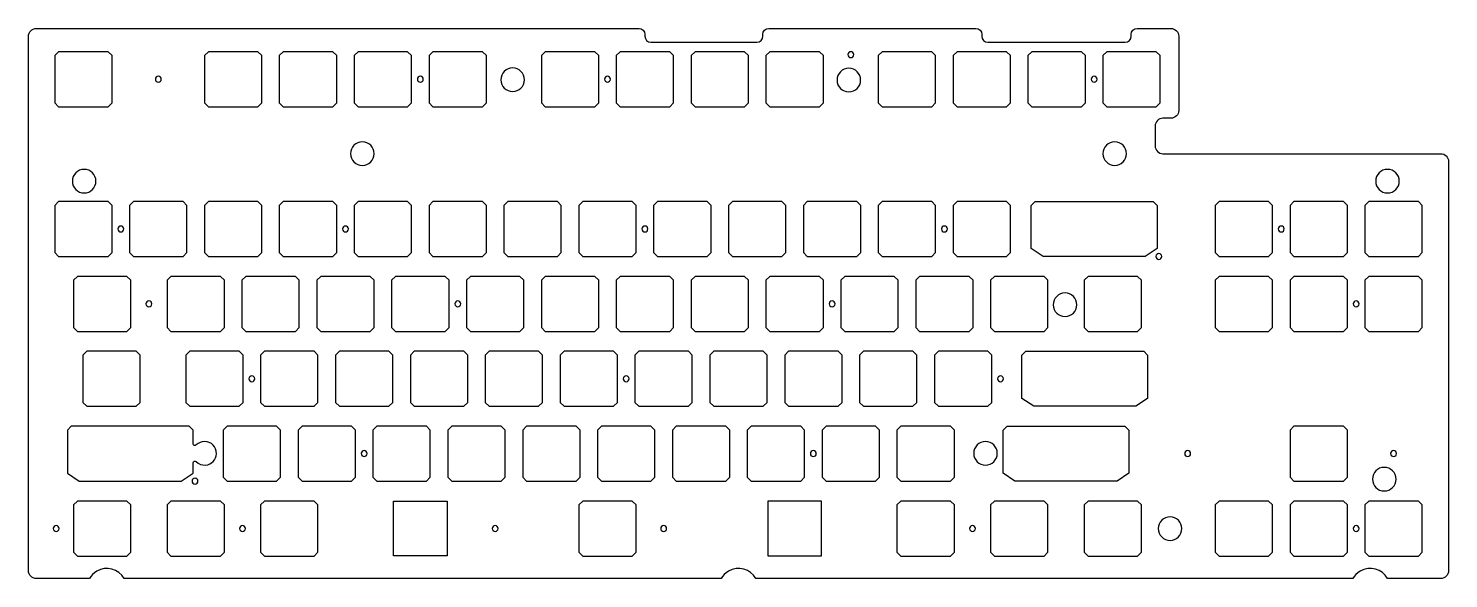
# Model space of a CAD drawing. Header units: millimetres. Extents: x -32 to 329, y -175 to -35.
import ezdxf

# ---------------------------------------------------------------- set-up
doc = ezdxf.new("R2010")
doc.units = ezdxf.units.MM
doc.header["$MEASUREMENT"] = 0
doc.layers.add('Layer 1', color=7, linetype='Continuous', lineweight=0)

# ---------------------------------------------------------------- blocks, each defined once
blk = doc.blocks.new('Block_1')
at = {"layer": 'Layer 1', "color": 7, "lineweight": 25}
blk.add_lwpolyline([(246.73, -136.24), (247.73, -137.24), (247.73, -148.24), (244.73, -150.24), (218.73, -150.24), (215.73, -148.24), (215.73, -137.24), (216.73, -136.24)], close=True, dxfattribs=at)
blk = doc.blocks.new('Block_2')
at = {"layer": 'Layer 1', "color": 7, "lineweight": 25}
blk.add_lwpolyline([(251.5, -117.19), (252.5, -118.19), (252.5, -129.19), (249.5, -131.19), (223.5, -131.19), (220.5, -129.19), (220.5, -118.19), (221.5, -117.19)], close=True, dxfattribs=at)
blk = doc.blocks.new('Block_3')
at = {"layer": 'Layer 1', "color": 7, "lineweight": 25}
blk.add_lwpolyline([(253.88, -79.09), (254.88, -80.09), (254.88, -91.09), (251.88, -93.09), (225.88, -93.09), (222.88, -91.09), (222.88, -80.09), (223.88, -79.09)], close=True, dxfattribs=at)
blk = doc.blocks.new('Block_0')
at = {"layer": 'Layer 1', "color": 7, "lineweight": 25}
for points in [[(60.62, -169.24), (60.62, -155.34), (74.22, -155.34), (74.22, -169.24)], [(169.48, -155.34), (155.88, -155.34), (155.88, -169.24), (169.48, -169.24)]]:
    blk.add_lwpolyline(points, close=True, dxfattribs=at)
for points, knots in [([(327.08, -66.93), (327.08, -66.93), (256.4, -66.93), (256.4, -66.93), (255.3, -66.93), (254.4, -66.03), (254.4, -64.93), (254.4, -64.93), (254.4, -59.92), (254.4, -59.92), (254.4, -58.82), (255.3, -57.92), (256.4, -57.92), (256.4, -57.92), (258.4, -57.92), (258.4, -57.92), (259.51, -57.92), (260.4, -57.03), (260.4, -55.93), (260.4, -55.93), (260.4, -37.07), (260.4, -37.07), (260.4, -35.96), (259.51, -35.07), (258.4, -35.07), (258.4, -35.07), (249.8, -35.07), (249.8, -35.07), (248.97, -35.07), (248.3, -35.74), (248.3, -36.57), (248.3, -36.57), (248.3, -37.07), (248.3, -37.07), (248.3, -37.89), (247.63, -38.57), (246.8, -38.57), (246.8, -38.57), (211.8, -38.57), (211.8, -38.57), (210.97, -38.57), (210.3, -37.89), (210.3, -37.07), (210.3, -37.07), (210.3, -36.57), (210.3, -36.57), (210.3, -35.74), (209.63, -35.07), (208.8, -35.07), (208.8, -35.07), (156.08, -35.07), (156.08, -35.07), (155.25, -35.07), (154.58, -35.74), (154.58, -36.57), (154.58, -36.57), (154.58, -37.07), (154.58, -37.07), (154.58, -37.89), (153.9, -38.57), (153.08, -38.57), (153.08, -38.57), (126.08, -38.57), (126.08, -38.57), (125.25, -38.57), (124.58, -37.89), (124.58, -37.07), (124.58, -37.07), (124.58, -36.57), (124.58, -36.57), (124.58, -35.74), (123.9, -35.07), (123.08, -35.07), (123.08, -35.07), (-30.3, -35.07), (-30.3, -35.07), (-31.4, -35.07), (-32.3, -35.96), (-32.3, -37.07), (-32.3, -37.07), (-32.3, -173.02), (-32.3, -173.02), (-32.3, -174.13), (-31.4, -175.02), (-30.3, -175.02), (-30.3, -175.02), (-16.79, -175.02), (-16.79, -175.02), (-16.34, -174.24), (-15.69, -173.6), (-14.91, -173.15), (-12.47, -171.73), (-9.33, -172.57), (-7.92, -175.02), (-7.92, -175.02), (143.95, -175.02), (143.95, -175.02), (144.4, -174.24), (145.05, -173.59), (145.83, -173.15), (148.28, -171.73), (151.41, -172.57), (152.83, -175.02), (152.83, -175.02), (304.7, -175.02), (304.7, -175.02), (305.14, -174.24), (305.79, -173.59), (306.57, -173.15), (309.02, -171.73), (312.16, -172.57), (313.57, -175.02), (313.57, -175.02), (327.08, -175.02), (327.08, -175.02), (328.18, -175.02), (329.08, -174.13), (329.08, -173.02), (329.08, -173.02), (329.08, -68.93), (329.08, -68.93), (329.08, -67.82), (328.18, -66.93), (327.08, -66.93)], [0, 0, 0, 0, 1, 1, 1, 2, 2, 2, 3, 3, 3, 4, 4, 4, 5, 5, 5, 6, 6, 6, 7, 7, 7, 8, 8, 8, 9, 9, 9, 10, 10, 10, 11, 11, 11, 12, 12, 12, 13, 13, 13, 14, 14, 14, 15, 15, 15, 16, 16, 16, 17, 17, 17, 18, 18, 18, 19, 19, 19, 20, 20, 20, 21, 21, 21, 22, 22, 22, 23, 23, 23, 24, 24, 24, 25, 25, 25, 26, 26, 26, 27, 27, 27, 28, 28, 28, 29, 29, 29, 30, 30, 30, 31, 31, 31, 32, 32, 32, 33, 33, 33, 34, 34, 34, 35, 35, 35, 36, 36, 36, 37, 37, 37, 38, 38, 38, 39, 39, 39, 40, 40, 40, 41, 41, 41, 41]), ([(-25.6, -41.99), (-25.6, -41.99), (-24.6, -40.99), (-24.6, -40.99), (-24.6, -40.99), (-12, -40.99), (-12, -40.99), (-12, -40.99), (-11, -41.99), (-11, -41.99), (-11, -41.99), (-11, -53.99), (-11, -53.99), (-11, -53.99), (-12, -54.99), (-12, -54.99), (-12, -54.99), (-24.6, -54.99), (-24.6, -54.99), (-24.6, -54.99), (-25.6, -53.99), (-25.6, -53.99), (-25.6, -53.99), (-25.6, -41.99), (-25.6, -41.99)], [0, 0, 0, 0, 1, 1, 1, 2, 2, 2, 3, 3, 3, 4, 4, 4, 5, 5, 5, 6, 6, 6, 7, 7, 7, 8, 8, 8, 8]), ([(12.5, -41.99), (12.5, -41.99), (13.5, -40.99), (13.5, -40.99), (13.5, -40.99), (26.1, -40.99), (26.1, -40.99), (26.1, -40.99), (27.1, -41.99), (27.1, -41.99), (27.1, -41.99), (27.1, -53.99), (27.1, -53.99), (27.1, -53.99), (26.1, -54.99), (26.1, -54.99), (26.1, -54.99), (13.5, -54.99), (13.5, -54.99), (13.5, -54.99), (12.5, -53.99), (12.5, -53.99), (12.5, -53.99), (12.5, -41.99), (12.5, -41.99)], [0, 0, 0, 0, 1, 1, 1, 2, 2, 2, 3, 3, 3, 4, 4, 4, 5, 5, 5, 6, 6, 6, 7, 7, 7, 8, 8, 8, 8]), ([(31.55, -41.99), (31.55, -41.99), (32.55, -40.99), (32.55, -40.99), (32.55, -40.99), (45.15, -40.99), (45.15, -40.99), (45.15, -40.99), (46.15, -41.99), (46.15, -41.99), (46.15, -41.99), (46.15, -53.99), (46.15, -53.99), (46.15, -53.99), (45.15, -54.99), (45.15, -54.99), (45.15, -54.99), (32.55, -54.99), (32.55, -54.99), (32.55, -54.99), (31.55, -53.99), (31.55, -53.99), (31.55, -53.99), (31.55, -41.99), (31.55, -41.99)], [0, 0, 0, 0, 1, 1, 1, 2, 2, 2, 3, 3, 3, 4, 4, 4, 5, 5, 5, 6, 6, 6, 7, 7, 7, 8, 8, 8, 8]), ([(50.6, -41.99), (50.6, -41.99), (51.6, -40.99), (51.6, -40.99), (51.6, -40.99), (64.2, -40.99), (64.2, -40.99), (64.2, -40.99), (65.2, -41.99), (65.2, -41.99), (65.2, -41.99), (65.2, -53.99), (65.2, -53.99), (65.2, -53.99), (64.2, -54.99), (64.2, -54.99), (64.2, -54.99), (51.6, -54.99), (51.6, -54.99), (51.6, -54.99), (50.6, -53.99), (50.6, -53.99), (50.6, -53.99), (50.6, -41.99), (50.6, -41.99)], [0, 0, 0, 0, 1, 1, 1, 2, 2, 2, 3, 3, 3, 4, 4, 4, 5, 5, 5, 6, 6, 6, 7, 7, 7, 8, 8, 8, 8]), ([(69.65, -41.99), (69.65, -41.99), (70.65, -40.99), (70.65, -40.99), (70.65, -40.99), (83.25, -40.99), (83.25, -40.99), (83.25, -40.99), (84.25, -41.99), (84.25, -41.99), (84.25, -41.99), (84.25, -53.99), (84.25, -53.99), (84.25, -53.99), (83.25, -54.99), (83.25, -54.99), (83.25, -54.99), (70.65, -54.99), (70.65, -54.99), (70.65, -54.99), (69.65, -53.99), (69.65, -53.99), (69.65, -53.99), (69.65, -41.99), (69.65, -41.99)], [0, 0, 0, 0, 1, 1, 1, 2, 2, 2, 3, 3, 3, 4, 4, 4, 5, 5, 5, 6, 6, 6, 7, 7, 7, 8, 8, 8, 8]), ([(98.23, -41.99), (98.23, -41.99), (99.23, -40.99), (99.23, -40.99), (99.23, -40.99), (111.83, -40.99), (111.83, -40.99), (111.83, -40.99), (112.83, -41.99), (112.83, -41.99), (112.83, -41.99), (112.83, -53.99), (112.83, -53.99), (112.83, -53.99), (111.83, -54.99), (111.83, -54.99), (111.83, -54.99), (99.23, -54.99), (99.23, -54.99), (99.23, -54.99), (98.23, -53.99), (98.23, -53.99), (98.23, -53.99), (98.23, -41.99), (98.23, -41.99)], [0, 0, 0, 0, 1, 1, 1, 2, 2, 2, 3, 3, 3, 4, 4, 4, 5, 5, 5, 6, 6, 6, 7, 7, 7, 8, 8, 8, 8]), ([(117.28, -41.99), (117.28, -41.99), (118.28, -40.99), (118.28, -40.99), (118.28, -40.99), (130.88, -40.99), (130.88, -40.99), (130.88, -40.99), (131.88, -41.99), (131.88, -41.99), (131.88, -41.99), (131.88, -53.99), (131.88, -53.99), (131.88, -53.99), (130.88, -54.99), (130.88, -54.99), (130.88, -54.99), (118.28, -54.99), (118.28, -54.99), (118.28, -54.99), (117.28, -53.99), (117.28, -53.99), (117.28, -53.99), (117.28, -41.99), (117.28, -41.99)], [0, 0, 0, 0, 1, 1, 1, 2, 2, 2, 3, 3, 3, 4, 4, 4, 5, 5, 5, 6, 6, 6, 7, 7, 7, 8, 8, 8, 8]), ([(136.33, -41.99), (136.33, -41.99), (137.33, -40.99), (137.33, -40.99), (137.33, -40.99), (149.93, -40.99), (149.93, -40.99), (149.93, -40.99), (150.93, -41.99), (150.93, -41.99), (150.93, -41.99), (150.93, -53.99), (150.93, -53.99), (150.93, -53.99), (149.93, -54.99), (149.93, -54.99), (149.93, -54.99), (137.33, -54.99), (137.33, -54.99), (137.33, -54.99), (136.33, -53.99), (136.33, -53.99), (136.33, -53.99), (136.33, -41.99), (136.33, -41.99)], [0, 0, 0, 0, 1, 1, 1, 2, 2, 2, 3, 3, 3, 4, 4, 4, 5, 5, 5, 6, 6, 6, 7, 7, 7, 8, 8, 8, 8]), ([(155.38, -41.99), (155.38, -41.99), (156.38, -40.99), (156.38, -40.99), (156.38, -40.99), (168.98, -40.99), (168.98, -40.99), (168.98, -40.99), (169.98, -41.99), (169.98, -41.99), (169.98, -41.99), (169.98, -53.99), (169.98, -53.99), (169.98, -53.99), (168.98, -54.99), (168.98, -54.99), (168.98, -54.99), (156.38, -54.99), (156.38, -54.99), (156.38, -54.99), (155.38, -53.99), (155.38, -53.99), (155.38, -53.99), (155.38, -41.99), (155.38, -41.99)], [0, 0, 0, 0, 1, 1, 1, 2, 2, 2, 3, 3, 3, 4, 4, 4, 5, 5, 5, 6, 6, 6, 7, 7, 7, 8, 8, 8, 8]), ([(176.97, -40.99), (177.38, -40.99), (177.72, -41.33), (177.72, -41.74), (177.72, -42.15), (177.38, -42.49), (176.97, -42.49), (176.55, -42.49), (176.22, -42.15), (176.22, -41.74), (176.22, -41.33), (176.55, -40.99), (176.97, -40.99)], [0, 0, 0, 0, 1, 1, 1, 2, 2, 2, 3, 3, 3, 4, 4, 4, 4]), ([(183.95, -41.99), (183.95, -41.99), (184.95, -40.99), (184.95, -40.99), (184.95, -40.99), (197.55, -40.99), (197.55, -40.99), (197.55, -40.99), (198.55, -41.99), (198.55, -41.99), (198.55, -41.99), (198.55, -53.99), (198.55, -53.99), (198.55, -53.99), (197.55, -54.99), (197.55, -54.99), (197.55, -54.99), (184.95, -54.99), (184.95, -54.99), (184.95, -54.99), (183.95, -53.99), (183.95, -53.99), (183.95, -53.99), (183.95, -41.99), (183.95, -41.99)], [0, 0, 0, 0, 1, 1, 1, 2, 2, 2, 3, 3, 3, 4, 4, 4, 5, 5, 5, 6, 6, 6, 7, 7, 7, 8, 8, 8, 8]), ([(203, -41.99), (203, -41.99), (204, -40.99), (204, -40.99), (204, -40.99), (216.6, -40.99), (216.6, -40.99), (216.6, -40.99), (217.6, -41.99), (217.6, -41.99), (217.6, -41.99), (217.6, -53.99), (217.6, -53.99), (217.6, -53.99), (216.6, -54.99), (216.6, -54.99), (216.6, -54.99), (204, -54.99), (204, -54.99), (204, -54.99), (203, -53.99), (203, -53.99), (203, -53.99), (203, -41.99), (203, -41.99)], [0, 0, 0, 0, 1, 1, 1, 2, 2, 2, 3, 3, 3, 4, 4, 4, 5, 5, 5, 6, 6, 6, 7, 7, 7, 8, 8, 8, 8]), ([(222.05, -41.99), (222.05, -41.99), (223.05, -40.99), (223.05, -40.99), (223.05, -40.99), (235.65, -40.99), (235.65, -40.99), (235.65, -40.99), (236.65, -41.99), (236.65, -41.99), (236.65, -41.99), (236.65, -53.99), (236.65, -53.99), (236.65, -53.99), (235.65, -54.99), (235.65, -54.99), (235.65, -54.99), (223.05, -54.99), (223.05, -54.99), (223.05, -54.99), (222.05, -53.99), (222.05, -53.99), (222.05, -53.99), (222.05, -41.99), (222.05, -41.99)], [0, 0, 0, 0, 1, 1, 1, 2, 2, 2, 3, 3, 3, 4, 4, 4, 5, 5, 5, 6, 6, 6, 7, 7, 7, 8, 8, 8, 8]), ([(241.1, -41.99), (241.1, -41.99), (242.1, -40.99), (242.1, -40.99), (242.1, -40.99), (254.7, -40.99), (254.7, -40.99), (254.7, -40.99), (255.7, -41.99), (255.7, -41.99), (255.7, -41.99), (255.7, -53.99), (255.7, -53.99), (255.7, -53.99), (254.7, -54.99), (254.7, -54.99), (254.7, -54.99), (242.1, -54.99), (242.1, -54.99), (242.1, -54.99), (241.1, -53.99), (241.1, -53.99), (241.1, -53.99), (241.1, -41.99), (241.1, -41.99)], [0, 0, 0, 0, 1, 1, 1, 2, 2, 2, 3, 3, 3, 4, 4, 4, 5, 5, 5, 6, 6, 6, 7, 7, 7, 8, 8, 8, 8]), ([(90.92, -45.13), (92.58, -45.13), (93.92, -46.47), (93.92, -48.13), (93.92, -49.79), (92.58, -51.13), (90.92, -51.13), (89.27, -51.13), (87.92, -49.79), (87.92, -48.13), (87.92, -46.47), (89.27, -45.13), (90.92, -45.13)], [0, 0, 0, 0, 1, 1, 1, 2, 2, 2, 3, 3, 3, 4, 4, 4, 4]), ([(176.47, -45.21), (178.13, -45.21), (179.47, -46.55), (179.47, -48.21), (179.47, -49.87), (178.13, -51.21), (176.47, -51.21), (174.81, -51.21), (173.47, -49.87), (173.47, -48.21), (173.47, -46.55), (174.81, -45.21), (176.47, -45.21)], [0, 0, 0, 0, 1, 1, 1, 2, 2, 2, 3, 3, 3, 4, 4, 4, 4]), ([(0.75, -47.24), (1.17, -47.24), (1.5, -47.58), (1.5, -47.99), (1.5, -48.4), (1.17, -48.74), (0.75, -48.74), (0.34, -48.74), (0, -48.4), (0, -47.99), (0, -47.58), (0.34, -47.24), (0.75, -47.24)], [0, 0, 0, 0, 1, 1, 1, 2, 2, 2, 3, 3, 3, 4, 4, 4, 4]), ([(67.43, -47.24), (67.84, -47.24), (68.18, -47.58), (68.18, -47.99), (68.18, -48.4), (67.84, -48.74), (67.43, -48.74), (67.01, -48.74), (66.68, -48.4), (66.68, -47.99), (66.68, -47.58), (67.01, -47.24), (67.43, -47.24)], [0, 0, 0, 0, 1, 1, 1, 2, 2, 2, 3, 3, 3, 4, 4, 4, 4]), ([(115.05, -47.24), (115.47, -47.24), (115.8, -47.58), (115.8, -47.99), (115.8, -48.4), (115.47, -48.74), (115.05, -48.74), (114.64, -48.74), (114.3, -48.4), (114.3, -47.99), (114.3, -47.58), (114.64, -47.24), (115.05, -47.24)], [0, 0, 0, 0, 1, 1, 1, 2, 2, 2, 3, 3, 3, 4, 4, 4, 4]), ([(238.88, -47.24), (239.29, -47.24), (239.63, -47.58), (239.63, -47.99), (239.63, -48.4), (239.29, -48.74), (238.88, -48.74), (238.46, -48.74), (238.13, -48.4), (238.13, -47.99), (238.13, -47.58), (238.46, -47.24), (238.88, -47.24)], [0, 0, 0, 0, 1, 1, 1, 2, 2, 2, 3, 3, 3, 4, 4, 4, 4]), ([(52.67, -63.92), (54.33, -63.92), (55.67, -65.27), (55.67, -66.93), (55.67, -68.58), (54.33, -69.92), (52.67, -69.92), (51.01, -69.92), (49.67, -68.58), (49.67, -66.93), (49.67, -65.27), (51.01, -63.92), (52.67, -63.92)], [0, 0, 0, 0, 1, 1, 1, 2, 2, 2, 3, 3, 3, 4, 4, 4, 4]), ([(247.11, -66.93), (247.11, -68.58), (245.76, -69.92), (244.11, -69.92), (242.45, -69.92), (241.11, -68.58), (241.11, -66.93), (241.11, -65.27), (242.45, -63.92), (244.11, -63.92), (245.76, -63.92), (247.11, -65.27), (247.11, -66.93)], [0, 0, 0, 0, 1, 1, 1, 2, 2, 2, 3, 3, 3, 4, 4, 4, 4]), ([(-15.12, -73.93), (-15.12, -75.59), (-16.47, -76.93), (-18.12, -76.93), (-19.78, -76.93), (-21.12, -75.59), (-21.12, -73.93), (-21.12, -72.28), (-19.78, -70.93), (-18.12, -70.93), (-16.47, -70.93), (-15.12, -72.28), (-15.12, -73.93)], [0, 0, 0, 0, 1, 1, 1, 2, 2, 2, 3, 3, 3, 4, 4, 4, 4]), ([(313.53, -70.93), (315.18, -70.93), (316.53, -72.28), (316.53, -73.93), (316.53, -75.59), (315.18, -76.93), (313.53, -76.93), (311.87, -76.93), (310.53, -75.59), (310.53, -73.93), (310.53, -72.28), (311.87, -70.93), (313.53, -70.93)], [0, 0, 0, 0, 1, 1, 1, 2, 2, 2, 3, 3, 3, 4, 4, 4, 4]), ([(-25.6, -80.09), (-25.6, -80.09), (-24.6, -79.09), (-24.6, -79.09), (-24.6, -79.09), (-12, -79.09), (-12, -79.09), (-12, -79.09), (-11, -80.09), (-11, -80.09), (-11, -80.09), (-11, -92.09), (-11, -92.09), (-11, -92.09), (-12, -93.09), (-12, -93.09), (-12, -93.09), (-24.6, -93.09), (-24.6, -93.09), (-24.6, -93.09), (-25.6, -92.09), (-25.6, -92.09), (-25.6, -92.09), (-25.6, -80.09), (-25.6, -80.09)], [0, 0, 0, 0, 1, 1, 1, 2, 2, 2, 3, 3, 3, 4, 4, 4, 5, 5, 5, 6, 6, 6, 7, 7, 7, 8, 8, 8, 8]), ([(-6.55, -80.09), (-6.55, -80.09), (-5.55, -79.09), (-5.55, -79.09), (-5.55, -79.09), (7.05, -79.09), (7.05, -79.09), (7.05, -79.09), (8.05, -80.09), (8.05, -80.09), (8.05, -80.09), (8.05, -92.09), (8.05, -92.09), (8.05, -92.09), (7.05, -93.09), (7.05, -93.09), (7.05, -93.09), (-5.55, -93.09), (-5.55, -93.09), (-5.55, -93.09), (-6.55, -92.09), (-6.55, -92.09), (-6.55, -92.09), (-6.55, -80.09), (-6.55, -80.09)], [0, 0, 0, 0, 1, 1, 1, 2, 2, 2, 3, 3, 3, 4, 4, 4, 5, 5, 5, 6, 6, 6, 7, 7, 7, 8, 8, 8, 8]), ([(12.5, -80.09), (12.5, -80.09), (13.5, -79.09), (13.5, -79.09), (13.5, -79.09), (26.1, -79.09), (26.1, -79.09), (26.1, -79.09), (27.1, -80.09), (27.1, -80.09), (27.1, -80.09), (27.1, -92.09), (27.1, -92.09), (27.1, -92.09), (26.1, -93.09), (26.1, -93.09), (26.1, -93.09), (13.5, -93.09), (13.5, -93.09), (13.5, -93.09), (12.5, -92.09), (12.5, -92.09), (12.5, -92.09), (12.5, -80.09), (12.5, -80.09)], [0, 0, 0, 0, 1, 1, 1, 2, 2, 2, 3, 3, 3, 4, 4, 4, 5, 5, 5, 6, 6, 6, 7, 7, 7, 8, 8, 8, 8]), ([(31.55, -80.09), (31.55, -80.09), (32.55, -79.09), (32.55, -79.09), (32.55, -79.09), (45.15, -79.09), (45.15, -79.09), (45.15, -79.09), (46.15, -80.09), (46.15, -80.09), (46.15, -80.09), (46.15, -92.09), (46.15, -92.09), (46.15, -92.09), (45.15, -93.09), (45.15, -93.09), (45.15, -93.09), (32.55, -93.09), (32.55, -93.09), (32.55, -93.09), (31.55, -92.09), (31.55, -92.09), (31.55, -92.09), (31.55, -80.09), (31.55, -80.09)], [0, 0, 0, 0, 1, 1, 1, 2, 2, 2, 3, 3, 3, 4, 4, 4, 5, 5, 5, 6, 6, 6, 7, 7, 7, 8, 8, 8, 8]), ([(50.6, -92.09), (50.6, -92.09), (50.6, -80.09), (50.6, -80.09), (50.6, -80.09), (51.6, -79.09), (51.6, -79.09), (51.6, -79.09), (64.2, -79.09), (64.2, -79.09), (64.2, -79.09), (65.2, -80.09), (65.2, -80.09), (65.2, -80.09), (65.2, -92.09), (65.2, -92.09), (65.2, -92.09), (64.2, -93.09), (64.2, -93.09), (64.2, -93.09), (51.6, -93.09), (51.6, -93.09), (51.6, -93.09), (50.6, -92.09), (50.6, -92.09)], [0, 0, 0, 0, 1, 1, 1, 2, 2, 2, 3, 3, 3, 4, 4, 4, 5, 5, 5, 6, 6, 6, 7, 7, 7, 8, 8, 8, 8]), ([(69.65, -80.09), (69.65, -80.09), (70.65, -79.09), (70.65, -79.09), (70.65, -79.09), (83.25, -79.09), (83.25, -79.09), (83.25, -79.09), (84.25, -80.09), (84.25, -80.09), (84.25, -80.09), (84.25, -92.09), (84.25, -92.09), (84.25, -92.09), (83.25, -93.09), (83.25, -93.09), (83.25, -93.09), (70.65, -93.09), (70.65, -93.09), (70.65, -93.09), (69.65, -92.09), (69.65, -92.09), (69.65, -92.09), (69.65, -80.09), (69.65, -80.09)], [0, 0, 0, 0, 1, 1, 1, 2, 2, 2, 3, 3, 3, 4, 4, 4, 5, 5, 5, 6, 6, 6, 7, 7, 7, 8, 8, 8, 8]), ([(89.7, -93.09), (89.7, -93.09), (88.7, -92.09), (88.7, -92.09), (88.7, -92.09), (88.7, -80.09), (88.7, -80.09), (88.7, -80.09), (89.7, -79.09), (89.7, -79.09), (89.7, -79.09), (102.3, -79.09), (102.3, -79.09), (102.3, -79.09), (103.3, -80.09), (103.3, -80.09), (103.3, -80.09), (103.3, -92.09), (103.3, -92.09), (103.3, -92.09), (102.3, -93.09), (102.3, -93.09), (102.3, -93.09), (89.7, -93.09), (89.7, -93.09)], [0, 0, 0, 0, 1, 1, 1, 2, 2, 2, 3, 3, 3, 4, 4, 4, 5, 5, 5, 6, 6, 6, 7, 7, 7, 8, 8, 8, 8]), ([(107.75, -92.09), (107.75, -92.09), (107.75, -80.09), (107.75, -80.09), (107.75, -80.09), (108.75, -79.09), (108.75, -79.09), (108.75, -79.09), (121.35, -79.09), (121.35, -79.09), (121.35, -79.09), (122.35, -80.09), (122.35, -80.09), (122.35, -80.09), (122.35, -92.09), (122.35, -92.09), (122.35, -92.09), (121.35, -93.09), (121.35, -93.09), (121.35, -93.09), (108.75, -93.09), (108.75, -93.09), (108.75, -93.09), (107.75, -92.09), (107.75, -92.09)], [0, 0, 0, 0, 1, 1, 1, 2, 2, 2, 3, 3, 3, 4, 4, 4, 5, 5, 5, 6, 6, 6, 7, 7, 7, 8, 8, 8, 8]), ([(126.8, -92.09), (126.8, -92.09), (126.8, -80.09), (126.8, -80.09), (126.8, -80.09), (127.8, -79.09), (127.8, -79.09), (127.8, -79.09), (140.4, -79.09), (140.4, -79.09), (140.4, -79.09), (141.4, -80.09), (141.4, -80.09), (141.4, -80.09), (141.4, -92.09), (141.4, -92.09), (141.4, -92.09), (140.4, -93.09), (140.4, -93.09), (140.4, -93.09), (127.8, -93.09), (127.8, -93.09), (127.8, -93.09), (126.8, -92.09), (126.8, -92.09)], [0, 0, 0, 0, 1, 1, 1, 2, 2, 2, 3, 3, 3, 4, 4, 4, 5, 5, 5, 6, 6, 6, 7, 7, 7, 8, 8, 8, 8]), ([(159.45, -79.09), (159.45, -79.09), (160.45, -80.09), (160.45, -80.09), (160.45, -80.09), (160.45, -92.09), (160.45, -92.09), (160.45, -92.09), (159.45, -93.09), (159.45, -93.09), (159.45, -93.09), (146.85, -93.09), (146.85, -93.09), (146.85, -93.09), (145.85, -92.09), (145.85, -92.09), (145.85, -92.09), (145.85, -80.09), (145.85, -80.09), (145.85, -80.09), (146.85, -79.09), (146.85, -79.09), (146.85, -79.09), (159.45, -79.09), (159.45, -79.09)], [0, 0, 0, 0, 1, 1, 1, 2, 2, 2, 3, 3, 3, 4, 4, 4, 5, 5, 5, 6, 6, 6, 7, 7, 7, 8, 8, 8, 8]), ([(179.5, -92.09), (179.5, -92.09), (178.5, -93.09), (178.5, -93.09), (178.5, -93.09), (165.9, -93.09), (165.9, -93.09), (165.9, -93.09), (164.9, -92.09), (164.9, -92.09), (164.9, -92.09), (164.9, -80.09), (164.9, -80.09), (164.9, -80.09), (165.9, -79.09), (165.9, -79.09), (165.9, -79.09), (178.5, -79.09), (178.5, -79.09), (178.5, -79.09), (179.5, -80.09), (179.5, -80.09), (179.5, -80.09), (179.5, -92.09), (179.5, -92.09)], [0, 0, 0, 0, 1, 1, 1, 2, 2, 2, 3, 3, 3, 4, 4, 4, 5, 5, 5, 6, 6, 6, 7, 7, 7, 8, 8, 8, 8]), ([(183.95, -80.09), (183.95, -80.09), (184.95, -79.09), (184.95, -79.09), (184.95, -79.09), (197.55, -79.09), (197.55, -79.09), (197.55, -79.09), (198.55, -80.09), (198.55, -80.09), (198.55, -80.09), (198.55, -92.09), (198.55, -92.09), (198.55, -92.09), (197.55, -93.09), (197.55, -93.09), (197.55, -93.09), (184.95, -93.09), (184.95, -93.09), (184.95, -93.09), (183.95, -92.09), (183.95, -92.09), (183.95, -92.09), (183.95, -80.09), (183.95, -80.09)], [0, 0, 0, 0, 1, 1, 1, 2, 2, 2, 3, 3, 3, 4, 4, 4, 5, 5, 5, 6, 6, 6, 7, 7, 7, 8, 8, 8, 8]), ([(203, -80.09), (203, -80.09), (204, -79.09), (204, -79.09), (204, -79.09), (216.6, -79.09), (216.6, -79.09), (216.6, -79.09), (217.6, -80.09), (217.6, -80.09), (217.6, -80.09), (217.6, -92.09), (217.6, -92.09), (217.6, -92.09), (216.6, -93.09), (216.6, -93.09), (216.6, -93.09), (204, -93.09), (204, -93.09), (204, -93.09), (203, -92.09), (203, -92.09), (203, -92.09), (203, -80.09), (203, -80.09)], [0, 0, 0, 0, 1, 1, 1, 2, 2, 2, 3, 3, 3, 4, 4, 4, 5, 5, 5, 6, 6, 6, 7, 7, 7, 8, 8, 8, 8]), ([(284.28, -92.09), (284.28, -92.09), (283.28, -93.08), (283.28, -93.08), (283.28, -93.08), (270.68, -93.08), (270.68, -93.08), (270.68, -93.08), (269.68, -92.09), (269.68, -92.09), (269.68, -92.09), (269.68, -80.08), (269.68, -80.08), (269.68, -80.08), (270.68, -79.08), (270.68, -79.08), (270.68, -79.08), (283.28, -79.08), (283.28, -79.08), (283.28, -79.08), (284.28, -80.08), (284.28, -80.08), (284.28, -80.08), (284.28, -92.09), (284.28, -92.09)], [0, 0, 0, 0, 1, 1, 1, 2, 2, 2, 3, 3, 3, 4, 4, 4, 5, 5, 5, 6, 6, 6, 7, 7, 7, 8, 8, 8, 8]), ([(303.33, -92.09), (303.33, -92.09), (302.33, -93.08), (302.33, -93.08), (302.33, -93.08), (289.73, -93.08), (289.73, -93.08), (289.73, -93.08), (288.73, -92.09), (288.73, -92.09), (288.73, -92.09), (288.73, -80.08), (288.73, -80.08), (288.73, -80.08), (289.73, -79.08), (289.73, -79.08), (289.73, -79.08), (302.33, -79.08), (302.33, -79.08), (302.33, -79.08), (303.33, -80.08), (303.33, -80.08), (303.33, -80.08), (303.33, -92.09), (303.33, -92.09)], [0, 0, 0, 0, 1, 1, 1, 2, 2, 2, 3, 3, 3, 4, 4, 4, 5, 5, 5, 6, 6, 6, 7, 7, 7, 8, 8, 8, 8]), ([(322.38, -92.09), (322.38, -92.09), (321.38, -93.08), (321.38, -93.08), (321.38, -93.08), (308.78, -93.08), (308.78, -93.08), (308.78, -93.08), (307.78, -92.09), (307.78, -92.09), (307.78, -92.09), (307.78, -80.08), (307.78, -80.08), (307.78, -80.08), (308.78, -79.08), (308.78, -79.08), (308.78, -79.08), (321.38, -79.08), (321.38, -79.08), (321.38, -79.08), (322.38, -80.08), (322.38, -80.08), (322.38, -80.08), (322.38, -92.09), (322.38, -92.09)], [0, 0, 0, 0, 1, 1, 1, 2, 2, 2, 3, 3, 3, 4, 4, 4, 5, 5, 5, 6, 6, 6, 7, 7, 7, 8, 8, 8, 8]), ([(-8.77, -85.34), (-8.36, -85.34), (-8.02, -85.68), (-8.02, -86.09), (-8.02, -86.5), (-8.36, -86.84), (-8.77, -86.84), (-9.19, -86.84), (-9.52, -86.5), (-9.52, -86.09), (-9.52, -85.68), (-9.19, -85.34), (-8.77, -85.34)], [0, 0, 0, 0, 1, 1, 1, 2, 2, 2, 3, 3, 3, 4, 4, 4, 4]), ([(48.38, -85.34), (48.79, -85.34), (49.13, -85.68), (49.13, -86.09), (49.13, -86.5), (48.79, -86.84), (48.38, -86.84), (47.96, -86.84), (47.63, -86.5), (47.63, -86.09), (47.63, -85.68), (47.96, -85.34), (48.38, -85.34)], [0, 0, 0, 0, 1, 1, 1, 2, 2, 2, 3, 3, 3, 4, 4, 4, 4]), ([(123.83, -86.09), (123.83, -85.68), (124.16, -85.34), (124.58, -85.34), (124.99, -85.34), (125.33, -85.68), (125.33, -86.09), (125.33, -86.5), (124.99, -86.84), (124.58, -86.84), (124.16, -86.84), (123.83, -86.5), (123.83, -86.09)], [0, 0, 0, 0, 1, 1, 1, 2, 2, 2, 3, 3, 3, 4, 4, 4, 4]), ([(200.78, -85.34), (201.19, -85.34), (201.53, -85.68), (201.53, -86.09), (201.53, -86.5), (201.19, -86.84), (200.78, -86.84), (200.36, -86.84), (200.03, -86.5), (200.03, -86.09), (200.03, -85.68), (200.36, -85.34), (200.78, -85.34)], [0, 0, 0, 0, 1, 1, 1, 2, 2, 2, 3, 3, 3, 4, 4, 4, 4]), ([(286.5, -86.84), (286.09, -86.84), (285.75, -86.5), (285.75, -86.09), (285.75, -85.68), (286.09, -85.34), (286.5, -85.34), (286.92, -85.34), (287.25, -85.68), (287.25, -86.09), (287.25, -86.5), (286.92, -86.84), (286.5, -86.84)], [0, 0, 0, 0, 1, 1, 1, 2, 2, 2, 3, 3, 3, 4, 4, 4, 4]), ([(254.61, -93.08), (254.61, -92.67), (254.94, -92.33), (255.36, -92.33), (255.77, -92.33), (256.11, -92.67), (256.11, -93.08), (256.11, -93.5), (255.77, -93.83), (255.36, -93.83), (254.94, -93.83), (254.61, -93.5), (254.61, -93.08)], [0, 0, 0, 0, 1, 1, 1, 2, 2, 2, 3, 3, 3, 4, 4, 4, 4]), ([(-6.24, -99.14), (-6.24, -99.14), (-6.24, -111.14), (-6.24, -111.14), (-6.24, -111.14), (-7.23, -112.14), (-7.23, -112.14), (-7.23, -112.14), (-19.83, -112.14), (-19.83, -112.14), (-19.83, -112.14), (-20.83, -111.14), (-20.83, -111.14), (-20.83, -111.14), (-20.83, -99.14), (-20.83, -99.14), (-20.83, -99.14), (-19.83, -98.14), (-19.83, -98.14), (-19.83, -98.14), (-7.23, -98.14), (-7.23, -98.14), (-7.23, -98.14), (-6.24, -99.14), (-6.24, -99.14)], [0, 0, 0, 0, 1, 1, 1, 2, 2, 2, 3, 3, 3, 4, 4, 4, 5, 5, 5, 6, 6, 6, 7, 7, 7, 8, 8, 8, 8]), ([(3.98, -112.14), (3.98, -112.14), (2.98, -111.14), (2.98, -111.14), (2.98, -111.14), (2.98, -99.14), (2.98, -99.14), (2.98, -99.14), (3.98, -98.14), (3.98, -98.14), (3.98, -98.14), (16.58, -98.14), (16.58, -98.14), (16.58, -98.14), (17.58, -99.14), (17.58, -99.14), (17.58, -99.14), (17.58, -111.14), (17.58, -111.14), (17.58, -111.14), (16.58, -112.14), (16.58, -112.14), (16.58, -112.14), (3.98, -112.14), (3.98, -112.14)], [0, 0, 0, 0, 1, 1, 1, 2, 2, 2, 3, 3, 3, 4, 4, 4, 5, 5, 5, 6, 6, 6, 7, 7, 7, 8, 8, 8, 8]), ([(23.03, -112.14), (23.03, -112.14), (22.03, -111.14), (22.03, -111.14), (22.03, -111.14), (22.03, -99.14), (22.03, -99.14), (22.03, -99.14), (23.03, -98.14), (23.03, -98.14), (23.03, -98.14), (35.63, -98.14), (35.63, -98.14), (35.63, -98.14), (36.63, -99.14), (36.63, -99.14), (36.63, -99.14), (36.63, -111.14), (36.63, -111.14), (36.63, -111.14), (35.63, -112.14), (35.63, -112.14), (35.63, -112.14), (23.03, -112.14), (23.03, -112.14)], [0, 0, 0, 0, 1, 1, 1, 2, 2, 2, 3, 3, 3, 4, 4, 4, 5, 5, 5, 6, 6, 6, 7, 7, 7, 8, 8, 8, 8]), ([(41.08, -111.14), (41.08, -111.14), (41.08, -99.14), (41.08, -99.14), (41.08, -99.14), (42.08, -98.14), (42.08, -98.14), (42.08, -98.14), (54.68, -98.14), (54.68, -98.14), (54.68, -98.14), (55.68, -99.14), (55.68, -99.14), (55.68, -99.14), (55.68, -111.14), (55.68, -111.14), (55.68, -111.14), (54.68, -112.14), (54.68, -112.14), (54.68, -112.14), (42.08, -112.14), (42.08, -112.14), (42.08, -112.14), (41.08, -111.14), (41.08, -111.14)], [0, 0, 0, 0, 1, 1, 1, 2, 2, 2, 3, 3, 3, 4, 4, 4, 5, 5, 5, 6, 6, 6, 7, 7, 7, 8, 8, 8, 8]), ([(60.13, -111.14), (60.13, -111.14), (60.13, -99.14), (60.13, -99.14), (60.13, -99.14), (61.13, -98.14), (61.13, -98.14), (61.13, -98.14), (73.73, -98.14), (73.73, -98.14), (73.73, -98.14), (74.73, -99.14), (74.73, -99.14), (74.73, -99.14), (74.73, -111.14), (74.73, -111.14), (74.73, -111.14), (73.73, -112.14), (73.73, -112.14), (73.73, -112.14), (61.13, -112.14), (61.13, -112.14), (61.13, -112.14), (60.13, -111.14), (60.13, -111.14)], [0, 0, 0, 0, 1, 1, 1, 2, 2, 2, 3, 3, 3, 4, 4, 4, 5, 5, 5, 6, 6, 6, 7, 7, 7, 8, 8, 8, 8]), ([(79.18, -111.14), (79.18, -111.14), (79.18, -99.14), (79.18, -99.14), (79.18, -99.14), (80.18, -98.14), (80.18, -98.14), (80.18, -98.14), (92.78, -98.14), (92.78, -98.14), (92.78, -98.14), (93.78, -99.14), (93.78, -99.14), (93.78, -99.14), (93.78, -111.14), (93.78, -111.14), (93.78, -111.14), (92.78, -112.14), (92.78, -112.14), (92.78, -112.14), (80.18, -112.14), (80.18, -112.14), (80.18, -112.14), (79.18, -111.14), (79.18, -111.14)], [0, 0, 0, 0, 1, 1, 1, 2, 2, 2, 3, 3, 3, 4, 4, 4, 5, 5, 5, 6, 6, 6, 7, 7, 7, 8, 8, 8, 8]), ([(98.23, -99.14), (98.23, -99.14), (99.23, -98.14), (99.23, -98.14), (99.23, -98.14), (111.83, -98.14), (111.83, -98.14), (111.83, -98.14), (112.83, -99.14), (112.83, -99.14), (112.83, -99.14), (112.83, -111.14), (112.83, -111.14), (112.83, -111.14), (111.83, -112.14), (111.83, -112.14), (111.83, -112.14), (99.23, -112.14), (99.23, -112.14), (99.23, -112.14), (98.23, -111.14), (98.23, -111.14), (98.23, -111.14), (98.23, -99.14), (98.23, -99.14)], [0, 0, 0, 0, 1, 1, 1, 2, 2, 2, 3, 3, 3, 4, 4, 4, 5, 5, 5, 6, 6, 6, 7, 7, 7, 8, 8, 8, 8]), ([(118.28, -112.14), (118.28, -112.14), (117.28, -111.14), (117.28, -111.14), (117.28, -111.14), (117.28, -99.14), (117.28, -99.14), (117.28, -99.14), (118.28, -98.14), (118.28, -98.14), (118.28, -98.14), (130.88, -98.14), (130.88, -98.14), (130.88, -98.14), (131.88, -99.14), (131.88, -99.14), (131.88, -99.14), (131.88, -111.14), (131.88, -111.14), (131.88, -111.14), (130.88, -112.14), (130.88, -112.14), (130.88, -112.14), (118.28, -112.14), (118.28, -112.14)], [0, 0, 0, 0, 1, 1, 1, 2, 2, 2, 3, 3, 3, 4, 4, 4, 5, 5, 5, 6, 6, 6, 7, 7, 7, 8, 8, 8, 8]), ([(136.33, -111.14), (136.33, -111.14), (136.33, -99.14), (136.33, -99.14), (136.33, -99.14), (137.33, -98.14), (137.33, -98.14), (137.33, -98.14), (149.93, -98.14), (149.93, -98.14), (149.93, -98.14), (150.93, -99.14), (150.93, -99.14), (150.93, -99.14), (150.93, -111.14), (150.93, -111.14), (150.93, -111.14), (149.93, -112.14), (149.93, -112.14), (149.93, -112.14), (137.33, -112.14), (137.33, -112.14), (137.33, -112.14), (136.33, -111.14), (136.33, -111.14)], [0, 0, 0, 0, 1, 1, 1, 2, 2, 2, 3, 3, 3, 4, 4, 4, 5, 5, 5, 6, 6, 6, 7, 7, 7, 8, 8, 8, 8]), ([(156.38, -112.14), (156.38, -112.14), (155.38, -111.14), (155.38, -111.14), (155.38, -111.14), (155.38, -99.14), (155.38, -99.14), (155.38, -99.14), (156.38, -98.14), (156.38, -98.14), (156.38, -98.14), (168.98, -98.14), (168.98, -98.14), (168.98, -98.14), (169.98, -99.14), (169.98, -99.14), (169.98, -99.14), (169.98, -111.14), (169.98, -111.14), (169.98, -111.14), (168.98, -112.14), (168.98, -112.14), (168.98, -112.14), (156.38, -112.14), (156.38, -112.14)], [0, 0, 0, 0, 1, 1, 1, 2, 2, 2, 3, 3, 3, 4, 4, 4, 5, 5, 5, 6, 6, 6, 7, 7, 7, 8, 8, 8, 8]), ([(174.43, -111.14), (174.43, -111.14), (174.43, -99.14), (174.43, -99.14), (174.43, -99.14), (175.43, -98.14), (175.43, -98.14), (175.43, -98.14), (188.03, -98.14), (188.03, -98.14), (188.03, -98.14), (189.03, -99.14), (189.03, -99.14), (189.03, -99.14), (189.03, -111.14), (189.03, -111.14), (189.03, -111.14), (188.03, -112.14), (188.03, -112.14), (188.03, -112.14), (175.43, -112.14), (175.43, -112.14), (175.43, -112.14), (174.43, -111.14), (174.43, -111.14)], [0, 0, 0, 0, 1, 1, 1, 2, 2, 2, 3, 3, 3, 4, 4, 4, 5, 5, 5, 6, 6, 6, 7, 7, 7, 8, 8, 8, 8]), ([(193.48, -111.14), (193.48, -111.14), (193.48, -99.14), (193.48, -99.14), (193.48, -99.14), (194.48, -98.14), (194.48, -98.14), (194.48, -98.14), (207.08, -98.14), (207.08, -98.14), (207.08, -98.14), (208.08, -99.14), (208.08, -99.14), (208.08, -99.14), (208.08, -111.14), (208.08, -111.14), (208.08, -111.14), (207.08, -112.14), (207.08, -112.14), (207.08, -112.14), (194.48, -112.14), (194.48, -112.14), (194.48, -112.14), (193.48, -111.14), (193.48, -111.14)], [0, 0, 0, 0, 1, 1, 1, 2, 2, 2, 3, 3, 3, 4, 4, 4, 5, 5, 5, 6, 6, 6, 7, 7, 7, 8, 8, 8, 8]), ([(213.53, -112.14), (213.53, -112.14), (212.53, -111.14), (212.53, -111.14), (212.53, -111.14), (212.53, -99.14), (212.53, -99.14), (212.53, -99.14), (213.53, -98.14), (213.53, -98.14), (213.53, -98.14), (226.13, -98.14), (226.13, -98.14), (226.13, -98.14), (227.13, -99.14), (227.13, -99.14), (227.13, -99.14), (227.13, -111.14), (227.13, -111.14), (227.13, -111.14), (226.13, -112.14), (226.13, -112.14), (226.13, -112.14), (213.53, -112.14), (213.53, -112.14)], [0, 0, 0, 0, 1, 1, 1, 2, 2, 2, 3, 3, 3, 4, 4, 4, 5, 5, 5, 6, 6, 6, 7, 7, 7, 8, 8, 8, 8]), ([(236.34, -111.14), (236.34, -111.14), (236.34, -99.14), (236.34, -99.14), (236.34, -99.14), (237.34, -98.14), (237.34, -98.14), (237.34, -98.14), (249.94, -98.14), (249.94, -98.14), (249.94, -98.14), (250.94, -99.14), (250.94, -99.14), (250.94, -99.14), (250.94, -111.14), (250.94, -111.14), (250.94, -111.14), (249.94, -112.14), (249.94, -112.14), (249.94, -112.14), (237.34, -112.14), (237.34, -112.14), (237.34, -112.14), (236.34, -111.14), (236.34, -111.14)], [0, 0, 0, 0, 1, 1, 1, 2, 2, 2, 3, 3, 3, 4, 4, 4, 5, 5, 5, 6, 6, 6, 7, 7, 7, 8, 8, 8, 8]), ([(284.28, -111.14), (284.28, -111.14), (283.28, -112.14), (283.28, -112.14), (283.28, -112.14), (270.68, -112.14), (270.68, -112.14), (270.68, -112.14), (269.68, -111.14), (269.68, -111.14), (269.68, -111.14), (269.68, -99.14), (269.68, -99.14), (269.68, -99.14), (270.68, -98.14), (270.68, -98.14), (270.68, -98.14), (283.28, -98.14), (283.28, -98.14), (283.28, -98.14), (284.28, -99.14), (284.28, -99.14), (284.28, -99.14), (284.28, -111.14), (284.28, -111.14)], [0, 0, 0, 0, 1, 1, 1, 2, 2, 2, 3, 3, 3, 4, 4, 4, 5, 5, 5, 6, 6, 6, 7, 7, 7, 8, 8, 8, 8]), ([(303.33, -111.14), (303.33, -111.14), (302.33, -112.14), (302.33, -112.14), (302.33, -112.14), (289.73, -112.14), (289.73, -112.14), (289.73, -112.14), (288.73, -111.14), (288.73, -111.14), (288.73, -111.14), (288.73, -99.14), (288.73, -99.14), (288.73, -99.14), (289.73, -98.14), (289.73, -98.14), (289.73, -98.14), (302.33, -98.14), (302.33, -98.14), (302.33, -98.14), (303.33, -99.14), (303.33, -99.14), (303.33, -99.14), (303.33, -111.14), (303.33, -111.14)], [0, 0, 0, 0, 1, 1, 1, 2, 2, 2, 3, 3, 3, 4, 4, 4, 5, 5, 5, 6, 6, 6, 7, 7, 7, 8, 8, 8, 8]), ([(322.38, -111.14), (322.38, -111.14), (321.38, -112.14), (321.38, -112.14), (321.38, -112.14), (308.78, -112.14), (308.78, -112.14), (308.78, -112.14), (307.78, -111.14), (307.78, -111.14), (307.78, -111.14), (307.78, -99.14), (307.78, -99.14), (307.78, -99.14), (308.78, -98.14), (308.78, -98.14), (308.78, -98.14), (321.38, -98.14), (321.38, -98.14), (321.38, -98.14), (322.38, -99.14), (322.38, -99.14), (322.38, -99.14), (322.38, -111.14), (322.38, -111.14)], [0, 0, 0, 0, 1, 1, 1, 2, 2, 2, 3, 3, 3, 4, 4, 4, 5, 5, 5, 6, 6, 6, 7, 7, 7, 8, 8, 8, 8]), ([(-0.88, -105.14), (-0.88, -105.55), (-1.22, -105.89), (-1.63, -105.89), (-2.04, -105.89), (-2.38, -105.55), (-2.38, -105.14), (-2.38, -104.73), (-2.04, -104.39), (-1.63, -104.39), (-1.22, -104.39), (-0.88, -104.73), (-0.88, -105.14)], [0, 0, 0, 0, 1, 1, 1, 2, 2, 2, 3, 3, 3, 4, 4, 4, 4]), ([(76.2, -105.14), (76.2, -104.73), (76.54, -104.39), (76.95, -104.39), (77.37, -104.39), (77.7, -104.73), (77.7, -105.14), (77.7, -105.55), (77.37, -105.89), (76.95, -105.89), (76.54, -105.89), (76.2, -105.55), (76.2, -105.14)], [0, 0, 0, 0, 1, 1, 1, 2, 2, 2, 3, 3, 3, 4, 4, 4, 4]), ([(171.45, -105.14), (171.45, -104.73), (171.79, -104.39), (172.2, -104.39), (172.62, -104.39), (172.95, -104.73), (172.95, -105.14), (172.95, -105.55), (172.62, -105.89), (172.2, -105.89), (171.79, -105.89), (171.45, -105.55), (171.45, -105.14)], [0, 0, 0, 0, 1, 1, 1, 2, 2, 2, 3, 3, 3, 4, 4, 4, 4]), ([(228.48, -105.36), (228.48, -103.7), (229.82, -102.36), (231.48, -102.36), (233.14, -102.36), (234.48, -103.7), (234.48, -105.36), (234.48, -107.02), (233.14, -108.36), (231.48, -108.36), (229.82, -108.36), (228.48, -107.02), (228.48, -105.36)], [0, 0, 0, 0, 1, 1, 1, 2, 2, 2, 3, 3, 3, 4, 4, 4, 4]), ([(305.55, -105.89), (305.14, -105.89), (304.8, -105.55), (304.8, -105.14), (304.8, -104.73), (305.14, -104.39), (305.55, -104.39), (305.97, -104.39), (306.3, -104.73), (306.3, -105.14), (306.3, -105.55), (305.97, -105.89), (305.55, -105.89)], [0, 0, 0, 0, 1, 1, 1, 2, 2, 2, 3, 3, 3, 4, 4, 4, 4]), ([(-18.45, -118.19), (-18.45, -118.19), (-17.46, -117.19), (-17.46, -117.19), (-17.46, -117.19), (-4.85, -117.19), (-4.85, -117.19), (-4.85, -117.19), (-3.86, -118.19), (-3.86, -118.19), (-3.86, -118.19), (-3.86, -130.19), (-3.86, -130.19), (-3.86, -130.19), (-4.85, -131.19), (-4.85, -131.19), (-4.85, -131.19), (-17.46, -131.19), (-17.46, -131.19), (-17.46, -131.19), (-18.45, -130.19), (-18.45, -130.19), (-18.45, -130.19), (-18.45, -118.19), (-18.45, -118.19)], [0, 0, 0, 0, 1, 1, 1, 2, 2, 2, 3, 3, 3, 4, 4, 4, 5, 5, 5, 6, 6, 6, 7, 7, 7, 8, 8, 8, 8]), ([(7.74, -118.19), (7.74, -118.19), (8.74, -117.19), (8.74, -117.19), (8.74, -117.19), (21.34, -117.19), (21.34, -117.19), (21.34, -117.19), (22.34, -118.19), (22.34, -118.19), (22.34, -118.19), (22.34, -130.19), (22.34, -130.19), (22.34, -130.19), (21.34, -131.19), (21.34, -131.19), (21.34, -131.19), (8.74, -131.19), (8.74, -131.19), (8.74, -131.19), (7.74, -130.19), (7.74, -130.19), (7.74, -130.19), (7.74, -118.19), (7.74, -118.19)], [0, 0, 0, 0, 1, 1, 1, 2, 2, 2, 3, 3, 3, 4, 4, 4, 5, 5, 5, 6, 6, 6, 7, 7, 7, 8, 8, 8, 8]), ([(26.79, -118.19), (26.79, -118.19), (27.79, -117.19), (27.79, -117.19), (27.79, -117.19), (40.39, -117.19), (40.39, -117.19), (40.39, -117.19), (41.39, -118.19), (41.39, -118.19), (41.39, -118.19), (41.39, -130.19), (41.39, -130.19), (41.39, -130.19), (40.39, -131.19), (40.39, -131.19), (40.39, -131.19), (27.79, -131.19), (27.79, -131.19), (27.79, -131.19), (26.79, -130.19), (26.79, -130.19), (26.79, -130.19), (26.79, -118.19), (26.79, -118.19)], [0, 0, 0, 0, 1, 1, 1, 2, 2, 2, 3, 3, 3, 4, 4, 4, 5, 5, 5, 6, 6, 6, 7, 7, 7, 8, 8, 8, 8]), ([(46.84, -131.19), (46.84, -131.19), (45.84, -130.19), (45.84, -130.19), (45.84, -130.19), (45.84, -118.19), (45.84, -118.19), (45.84, -118.19), (46.84, -117.19), (46.84, -117.19), (46.84, -117.19), (59.44, -117.19), (59.44, -117.19), (59.44, -117.19), (60.44, -118.19), (60.44, -118.19), (60.44, -118.19), (60.44, -130.19), (60.44, -130.19), (60.44, -130.19), (59.44, -131.19), (59.44, -131.19), (59.44, -131.19), (46.84, -131.19), (46.84, -131.19)], [0, 0, 0, 0, 1, 1, 1, 2, 2, 2, 3, 3, 3, 4, 4, 4, 5, 5, 5, 6, 6, 6, 7, 7, 7, 8, 8, 8, 8]), ([(64.89, -118.19), (64.89, -118.19), (65.89, -117.19), (65.89, -117.19), (65.89, -117.19), (78.49, -117.19), (78.49, -117.19), (78.49, -117.19), (79.49, -118.19), (79.49, -118.19), (79.49, -118.19), (79.49, -130.19), (79.49, -130.19), (79.49, -130.19), (78.49, -131.19), (78.49, -131.19), (78.49, -131.19), (65.89, -131.19), (65.89, -131.19), (65.89, -131.19), (64.89, -130.19), (64.89, -130.19), (64.89, -130.19), (64.89, -118.19), (64.89, -118.19)], [0, 0, 0, 0, 1, 1, 1, 2, 2, 2, 3, 3, 3, 4, 4, 4, 5, 5, 5, 6, 6, 6, 7, 7, 7, 8, 8, 8, 8]), ([(84.94, -131.19), (84.94, -131.19), (83.94, -130.19), (83.94, -130.19), (83.94, -130.19), (83.94, -118.19), (83.94, -118.19), (83.94, -118.19), (84.94, -117.19), (84.94, -117.19), (84.94, -117.19), (97.54, -117.19), (97.54, -117.19), (97.54, -117.19), (98.54, -118.19), (98.54, -118.19), (98.54, -118.19), (98.54, -130.19), (98.54, -130.19), (98.54, -130.19), (97.54, -131.19), (97.54, -131.19), (97.54, -131.19), (84.94, -131.19), (84.94, -131.19)], [0, 0, 0, 0, 1, 1, 1, 2, 2, 2, 3, 3, 3, 4, 4, 4, 5, 5, 5, 6, 6, 6, 7, 7, 7, 8, 8, 8, 8]), ([(102.99, -118.19), (102.99, -118.19), (103.99, -117.19), (103.99, -117.19), (103.99, -117.19), (116.59, -117.19), (116.59, -117.19), (116.59, -117.19), (117.59, -118.19), (117.59, -118.19), (117.59, -118.19), (117.59, -130.19), (117.59, -130.19), (117.59, -130.19), (116.59, -131.19), (116.59, -131.19), (116.59, -131.19), (103.99, -131.19), (103.99, -131.19), (103.99, -131.19), (102.99, -130.19), (102.99, -130.19), (102.99, -130.19), (102.99, -118.19), (102.99, -118.19)], [0, 0, 0, 0, 1, 1, 1, 2, 2, 2, 3, 3, 3, 4, 4, 4, 5, 5, 5, 6, 6, 6, 7, 7, 7, 8, 8, 8, 8]), ([(122.04, -118.19), (122.04, -118.19), (123.04, -117.19), (123.04, -117.19), (123.04, -117.19), (135.64, -117.19), (135.64, -117.19), (135.64, -117.19), (136.64, -118.19), (136.64, -118.19), (136.64, -118.19), (136.64, -130.19), (136.64, -130.19), (136.64, -130.19), (135.64, -131.19), (135.64, -131.19), (135.64, -131.19), (123.04, -131.19), (123.04, -131.19), (123.04, -131.19), (122.04, -130.19), (122.04, -130.19), (122.04, -130.19), (122.04, -118.19), (122.04, -118.19)], [0, 0, 0, 0, 1, 1, 1, 2, 2, 2, 3, 3, 3, 4, 4, 4, 5, 5, 5, 6, 6, 6, 7, 7, 7, 8, 8, 8, 8]), ([(142.09, -131.19), (142.09, -131.19), (141.09, -130.19), (141.09, -130.19), (141.09, -130.19), (141.09, -118.19), (141.09, -118.19), (141.09, -118.19), (142.09, -117.19), (142.09, -117.19), (142.09, -117.19), (154.69, -117.19), (154.69, -117.19), (154.69, -117.19), (155.69, -118.19), (155.69, -118.19), (155.69, -118.19), (155.69, -130.19), (155.69, -130.19), (155.69, -130.19), (154.69, -131.19), (154.69, -131.19), (154.69, -131.19), (142.09, -131.19), (142.09, -131.19)], [0, 0, 0, 0, 1, 1, 1, 2, 2, 2, 3, 3, 3, 4, 4, 4, 5, 5, 5, 6, 6, 6, 7, 7, 7, 8, 8, 8, 8]), ([(161.14, -131.19), (161.14, -131.19), (160.14, -130.19), (160.14, -130.19), (160.14, -130.19), (160.14, -118.19), (160.14, -118.19), (160.14, -118.19), (161.14, -117.19), (161.14, -117.19), (161.14, -117.19), (173.74, -117.19), (173.74, -117.19), (173.74, -117.19), (174.74, -118.19), (174.74, -118.19), (174.74, -118.19), (174.74, -130.19), (174.74, -130.19), (174.74, -130.19), (173.74, -131.19), (173.74, -131.19), (173.74, -131.19), (161.14, -131.19), (161.14, -131.19)], [0, 0, 0, 0, 1, 1, 1, 2, 2, 2, 3, 3, 3, 4, 4, 4, 5, 5, 5, 6, 6, 6, 7, 7, 7, 8, 8, 8, 8]), ([(179.19, -118.19), (179.19, -118.19), (180.19, -117.19), (180.19, -117.19), (180.19, -117.19), (192.79, -117.19), (192.79, -117.19), (192.79, -117.19), (193.79, -118.19), (193.79, -118.19), (193.79, -118.19), (193.79, -130.19), (193.79, -130.19), (193.79, -130.19), (192.79, -131.19), (192.79, -131.19), (192.79, -131.19), (180.19, -131.19), (180.19, -131.19), (180.19, -131.19), (179.19, -130.19), (179.19, -130.19), (179.19, -130.19), (179.19, -118.19), (179.19, -118.19)], [0, 0, 0, 0, 1, 1, 1, 2, 2, 2, 3, 3, 3, 4, 4, 4, 5, 5, 5, 6, 6, 6, 7, 7, 7, 8, 8, 8, 8]), ([(199.24, -131.19), (199.24, -131.19), (198.24, -130.19), (198.24, -130.19), (198.24, -130.19), (198.24, -118.19), (198.24, -118.19), (198.24, -118.19), (199.24, -117.19), (199.24, -117.19), (199.24, -117.19), (211.84, -117.19), (211.84, -117.19), (211.84, -117.19), (212.84, -118.19), (212.84, -118.19), (212.84, -118.19), (212.84, -130.19), (212.84, -130.19), (212.84, -130.19), (211.84, -131.19), (211.84, -131.19), (211.84, -131.19), (199.24, -131.19), (199.24, -131.19)], [0, 0, 0, 0, 1, 1, 1, 2, 2, 2, 3, 3, 3, 4, 4, 4, 5, 5, 5, 6, 6, 6, 7, 7, 7, 8, 8, 8, 8]), ([(25.31, -124.19), (25.31, -124.6), (24.98, -124.94), (24.57, -124.94), (24.15, -124.94), (23.81, -124.6), (23.81, -124.19), (23.81, -123.78), (24.15, -123.44), (24.57, -123.44), (24.98, -123.44), (25.31, -123.78), (25.31, -124.19)], [0, 0, 0, 0, 1, 1, 1, 2, 2, 2, 3, 3, 3, 4, 4, 4, 4]), ([(120.56, -124.19), (120.56, -124.6), (120.23, -124.94), (119.82, -124.94), (119.4, -124.94), (119.06, -124.6), (119.06, -124.19), (119.06, -123.78), (119.4, -123.44), (119.82, -123.44), (120.23, -123.44), (120.56, -123.78), (120.56, -124.19)], [0, 0, 0, 0, 1, 1, 1, 2, 2, 2, 3, 3, 3, 4, 4, 4, 4]), ([(215.07, -124.94), (214.65, -124.94), (214.31, -124.6), (214.31, -124.19), (214.31, -123.78), (214.65, -123.44), (215.07, -123.44), (215.48, -123.44), (215.81, -123.78), (215.81, -124.19), (215.81, -124.6), (215.48, -124.94), (215.07, -124.94)], [0, 0, 0, 0, 1, 1, 1, 2, 2, 2, 3, 3, 3, 4, 4, 4, 4]), ([(15.55, -143.25), (15.5, -144.76), (14.28, -146.05), (12.77, -146.15), (11.85, -146.22), (11.01, -145.87), (10.42, -145.27), (10.12, -144.97), (9.61, -145.17), (9.61, -145.59), (9.61, -145.59), (9.61, -148.24), (9.61, -148.24), (9.61, -148.24), (6.61, -150.24), (6.61, -150.24), (6.61, -150.24), (-19.39, -150.24), (-19.39, -150.24), (-19.39, -150.24), (-22.39, -148.24), (-22.39, -148.24), (-22.39, -148.24), (-22.39, -137.24), (-22.39, -137.24), (-22.39, -137.24), (-21.39, -136.24), (-21.39, -136.24), (-21.39, -136.24), (8.61, -136.24), (8.61, -136.24), (8.61, -136.24), (9.61, -137.24), (9.61, -137.24), (9.61, -137.24), (9.61, -140.72), (9.61, -140.72), (9.61, -141.14), (10.12, -141.34), (10.41, -141.04), (10.96, -140.49), (11.71, -140.15), (12.55, -140.15), (14.24, -140.15), (15.6, -141.54), (15.55, -143.25)], [0, 0, 0, 0, 1, 1, 1, 2, 2, 2, 3, 3, 3, 4, 4, 4, 5, 5, 5, 6, 6, 6, 7, 7, 7, 8, 8, 8, 9, 9, 9, 10, 10, 10, 11, 11, 11, 12, 12, 12, 13, 13, 13, 14, 14, 14, 15, 15, 15, 15]), ([(18.27, -150.23), (18.27, -150.23), (17.27, -149.24), (17.27, -149.24), (17.27, -149.24), (17.27, -137.24), (17.27, -137.24), (17.27, -137.24), (18.27, -136.24), (18.27, -136.24), (18.27, -136.24), (30.87, -136.24), (30.87, -136.24), (30.87, -136.24), (31.86, -137.24), (31.86, -137.24), (31.86, -137.24), (31.86, -149.24), (31.86, -149.24), (31.86, -149.24), (30.87, -150.23), (30.87, -150.23), (30.87, -150.23), (18.27, -150.23), (18.27, -150.23)], [0, 0, 0, 0, 1, 1, 1, 2, 2, 2, 3, 3, 3, 4, 4, 4, 5, 5, 5, 6, 6, 6, 7, 7, 7, 8, 8, 8, 8]), ([(50.91, -149.24), (50.91, -149.24), (49.92, -150.23), (49.92, -150.23), (49.92, -150.23), (37.32, -150.23), (37.32, -150.23), (37.32, -150.23), (36.32, -149.24), (36.32, -149.24), (36.32, -149.24), (36.32, -137.24), (36.32, -137.24), (36.32, -137.24), (37.32, -136.24), (37.32, -136.24), (37.32, -136.24), (49.92, -136.24), (49.92, -136.24), (49.92, -136.24), (50.91, -137.24), (50.91, -137.24), (50.91, -137.24), (50.91, -149.24), (50.91, -149.24)], [0, 0, 0, 0, 1, 1, 1, 2, 2, 2, 3, 3, 3, 4, 4, 4, 5, 5, 5, 6, 6, 6, 7, 7, 7, 8, 8, 8, 8]), ([(69.96, -149.24), (69.96, -149.24), (68.97, -150.23), (68.97, -150.23), (68.97, -150.23), (56.37, -150.23), (56.37, -150.23), (56.37, -150.23), (55.37, -149.24), (55.37, -149.24), (55.37, -149.24), (55.37, -137.24), (55.37, -137.24), (55.37, -137.24), (56.37, -136.24), (56.37, -136.24), (56.37, -136.24), (68.97, -136.24), (68.97, -136.24), (68.97, -136.24), (69.96, -137.24), (69.96, -137.24), (69.96, -137.24), (69.96, -149.24), (69.96, -149.24)], [0, 0, 0, 0, 1, 1, 1, 2, 2, 2, 3, 3, 3, 4, 4, 4, 5, 5, 5, 6, 6, 6, 7, 7, 7, 8, 8, 8, 8]), ([(89.01, -149.24), (89.01, -149.24), (88.02, -150.23), (88.02, -150.23), (88.02, -150.23), (75.42, -150.23), (75.42, -150.23), (75.42, -150.23), (74.42, -149.24), (74.42, -149.24), (74.42, -149.24), (74.42, -137.24), (74.42, -137.24), (74.42, -137.24), (75.42, -136.24), (75.42, -136.24), (75.42, -136.24), (88.02, -136.24), (88.02, -136.24), (88.02, -136.24), (89.01, -137.24), (89.01, -137.24), (89.01, -137.24), (89.01, -149.24), (89.01, -149.24)], [0, 0, 0, 0, 1, 1, 1, 2, 2, 2, 3, 3, 3, 4, 4, 4, 5, 5, 5, 6, 6, 6, 7, 7, 7, 8, 8, 8, 8]), ([(108.06, -149.24), (108.06, -149.24), (107.07, -150.23), (107.07, -150.23), (107.07, -150.23), (94.47, -150.23), (94.47, -150.23), (94.47, -150.23), (93.47, -149.24), (93.47, -149.24), (93.47, -149.24), (93.47, -137.24), (93.47, -137.24), (93.47, -137.24), (94.47, -136.24), (94.47, -136.24), (94.47, -136.24), (107.07, -136.24), (107.07, -136.24), (107.07, -136.24), (108.06, -137.24), (108.06, -137.24), (108.06, -137.24), (108.06, -149.24), (108.06, -149.24)], [0, 0, 0, 0, 1, 1, 1, 2, 2, 2, 3, 3, 3, 4, 4, 4, 5, 5, 5, 6, 6, 6, 7, 7, 7, 8, 8, 8, 8]), ([(127.11, -149.24), (127.11, -149.24), (126.12, -150.23), (126.12, -150.23), (126.12, -150.23), (113.52, -150.23), (113.52, -150.23), (113.52, -150.23), (112.52, -149.24), (112.52, -149.24), (112.52, -149.24), (112.52, -137.24), (112.52, -137.24), (112.52, -137.24), (113.52, -136.24), (113.52, -136.24), (113.52, -136.24), (126.12, -136.24), (126.12, -136.24), (126.12, -136.24), (127.11, -137.24), (127.11, -137.24), (127.11, -137.24), (127.11, -149.24), (127.11, -149.24)], [0, 0, 0, 0, 1, 1, 1, 2, 2, 2, 3, 3, 3, 4, 4, 4, 5, 5, 5, 6, 6, 6, 7, 7, 7, 8, 8, 8, 8]), ([(146.16, -149.24), (146.16, -149.24), (145.17, -150.23), (145.17, -150.23), (145.17, -150.23), (132.57, -150.23), (132.57, -150.23), (132.57, -150.23), (131.57, -149.24), (131.57, -149.24), (131.57, -149.24), (131.57, -137.24), (131.57, -137.24), (131.57, -137.24), (132.57, -136.24), (132.57, -136.24), (132.57, -136.24), (145.17, -136.24), (145.17, -136.24), (145.17, -136.24), (146.16, -137.24), (146.16, -137.24), (146.16, -137.24), (146.16, -149.24), (146.16, -149.24)], [0, 0, 0, 0, 1, 1, 1, 2, 2, 2, 3, 3, 3, 4, 4, 4, 5, 5, 5, 6, 6, 6, 7, 7, 7, 8, 8, 8, 8]), ([(165.21, -149.24), (165.21, -149.24), (164.22, -150.23), (164.22, -150.23), (164.22, -150.23), (151.62, -150.23), (151.62, -150.23), (151.62, -150.23), (150.62, -149.24), (150.62, -149.24), (150.62, -149.24), (150.62, -137.24), (150.62, -137.24), (150.62, -137.24), (151.62, -136.24), (151.62, -136.24), (151.62, -136.24), (164.22, -136.24), (164.22, -136.24), (164.22, -136.24), (165.21, -137.24), (165.21, -137.24), (165.21, -137.24), (165.21, -149.24), (165.21, -149.24)], [0, 0, 0, 0, 1, 1, 1, 2, 2, 2, 3, 3, 3, 4, 4, 4, 5, 5, 5, 6, 6, 6, 7, 7, 7, 8, 8, 8, 8]), ([(184.26, -149.24), (184.26, -149.24), (183.27, -150.23), (183.27, -150.23), (183.27, -150.23), (170.67, -150.23), (170.67, -150.23), (170.67, -150.23), (169.67, -149.24), (169.67, -149.24), (169.67, -149.24), (169.67, -137.24), (169.67, -137.24), (169.67, -137.24), (170.67, -136.24), (170.67, -136.24), (170.67, -136.24), (183.27, -136.24), (183.27, -136.24), (183.27, -136.24), (184.26, -137.24), (184.26, -137.24), (184.26, -137.24), (184.26, -149.24), (184.26, -149.24)], [0, 0, 0, 0, 1, 1, 1, 2, 2, 2, 3, 3, 3, 4, 4, 4, 5, 5, 5, 6, 6, 6, 7, 7, 7, 8, 8, 8, 8]), ([(203.31, -149.24), (203.31, -149.24), (202.32, -150.23), (202.32, -150.23), (202.32, -150.23), (189.72, -150.23), (189.72, -150.23), (189.72, -150.23), (188.72, -149.24), (188.72, -149.24), (188.72, -149.24), (188.72, -137.24), (188.72, -137.24), (188.72, -137.24), (189.72, -136.24), (189.72, -136.24), (189.72, -136.24), (202.32, -136.24), (202.32, -136.24), (202.32, -136.24), (203.31, -137.24), (203.31, -137.24), (203.31, -137.24), (203.31, -149.24), (203.31, -149.24)], [0, 0, 0, 0, 1, 1, 1, 2, 2, 2, 3, 3, 3, 4, 4, 4, 5, 5, 5, 6, 6, 6, 7, 7, 7, 8, 8, 8, 8]), ([(303.33, -149.24), (303.33, -149.24), (302.33, -150.23), (302.33, -150.23), (302.33, -150.23), (289.73, -150.23), (289.73, -150.23), (289.73, -150.23), (288.73, -149.24), (288.73, -149.24), (288.73, -149.24), (288.73, -137.23), (288.73, -137.23), (288.73, -137.23), (289.73, -136.23), (289.73, -136.23), (289.73, -136.23), (302.33, -136.23), (302.33, -136.23), (302.33, -136.23), (303.33, -137.23), (303.33, -137.23), (303.33, -137.23), (303.33, -149.24), (303.33, -149.24)], [0, 0, 0, 0, 1, 1, 1, 2, 2, 2, 3, 3, 3, 4, 4, 4, 5, 5, 5, 6, 6, 6, 7, 7, 7, 8, 8, 8, 8]), ([(208.24, -143.16), (208.24, -141.5), (209.58, -140.16), (211.24, -140.16), (212.89, -140.16), (214.24, -141.5), (214.24, -143.16), (214.24, -144.82), (212.89, -146.16), (211.24, -146.16), (209.58, -146.16), (208.24, -144.82), (208.24, -143.16)], [0, 0, 0, 0, 1, 1, 1, 2, 2, 2, 3, 3, 3, 4, 4, 4, 4]), ([(53.89, -143.23), (53.89, -143.65), (53.55, -143.98), (53.14, -143.98), (52.73, -143.98), (52.39, -143.65), (52.39, -143.23), (52.39, -142.82), (52.73, -142.48), (53.14, -142.48), (53.55, -142.48), (53.89, -142.82), (53.89, -143.23)], [0, 0, 0, 0, 1, 1, 1, 2, 2, 2, 3, 3, 3, 4, 4, 4, 4]), ([(168.19, -143.23), (168.19, -143.65), (167.85, -143.98), (167.44, -143.98), (167.03, -143.98), (166.69, -143.65), (166.69, -143.23), (166.69, -142.82), (167.03, -142.48), (167.44, -142.48), (167.85, -142.48), (168.19, -142.82), (168.19, -143.23)], [0, 0, 0, 0, 1, 1, 1, 2, 2, 2, 3, 3, 3, 4, 4, 4, 4]), ([(262.69, -143.98), (262.28, -143.98), (261.94, -143.65), (261.94, -143.23), (261.94, -142.82), (262.28, -142.48), (262.69, -142.48), (263.1, -142.48), (263.44, -142.82), (263.44, -143.23), (263.44, -143.65), (263.1, -143.98), (262.69, -143.98)], [0, 0, 0, 0, 1, 1, 1, 2, 2, 2, 3, 3, 3, 4, 4, 4, 4]), ([(314.33, -143.23), (314.33, -142.82), (314.66, -142.48), (315.08, -142.48), (315.49, -142.48), (315.83, -142.82), (315.83, -143.23), (315.83, -143.65), (315.49, -143.98), (315.08, -143.98), (314.66, -143.98), (314.33, -143.65), (314.33, -143.23)], [0, 0, 0, 0, 1, 1, 1, 2, 2, 2, 3, 3, 3, 4, 4, 4, 4]), ([(315.7, -149.73), (315.7, -151.39), (314.36, -152.73), (312.7, -152.73), (311.05, -152.73), (309.7, -151.39), (309.7, -149.73), (309.7, -148.07), (311.05, -146.73), (312.7, -146.73), (314.36, -146.73), (315.7, -148.07), (315.7, -149.73)], [0, 0, 0, 0, 1, 1, 1, 2, 2, 2, 3, 3, 3, 4, 4, 4, 4]), ([(10.85, -150.23), (10.85, -150.65), (10.51, -150.98), (10.1, -150.98), (9.68, -150.98), (9.35, -150.65), (9.35, -150.23), (9.35, -149.82), (9.68, -149.48), (10.1, -149.48), (10.51, -149.48), (10.85, -149.82), (10.85, -150.23)], [0, 0, 0, 0, 1, 1, 1, 2, 2, 2, 3, 3, 3, 4, 4, 4, 4]), ([(-6.24, -168.29), (-6.24, -168.29), (-7.23, -169.29), (-7.23, -169.29), (-7.23, -169.29), (-19.83, -169.29), (-19.83, -169.29), (-19.83, -169.29), (-20.83, -168.29), (-20.83, -168.29), (-20.83, -168.29), (-20.83, -156.29), (-20.83, -156.29), (-20.83, -156.29), (-19.83, -155.29), (-19.83, -155.29), (-19.83, -155.29), (-7.23, -155.29), (-7.23, -155.29), (-7.23, -155.29), (-6.24, -156.29), (-6.24, -156.29), (-6.24, -156.29), (-6.24, -168.29), (-6.24, -168.29)], [0, 0, 0, 0, 1, 1, 1, 2, 2, 2, 3, 3, 3, 4, 4, 4, 5, 5, 5, 6, 6, 6, 7, 7, 7, 8, 8, 8, 8]), ([(17.58, -168.29), (17.58, -168.29), (16.58, -169.29), (16.58, -169.29), (16.58, -169.29), (3.98, -169.29), (3.98, -169.29), (3.98, -169.29), (2.98, -168.29), (2.98, -168.29), (2.98, -168.29), (2.98, -156.29), (2.98, -156.29), (2.98, -156.29), (3.98, -155.29), (3.98, -155.29), (3.98, -155.29), (16.58, -155.29), (16.58, -155.29), (16.58, -155.29), (17.58, -156.29), (17.58, -156.29), (17.58, -156.29), (17.58, -168.29), (17.58, -168.29)], [0, 0, 0, 0, 1, 1, 1, 2, 2, 2, 3, 3, 3, 4, 4, 4, 5, 5, 5, 6, 6, 6, 7, 7, 7, 8, 8, 8, 8]), ([(41.39, -168.29), (41.39, -168.29), (40.39, -169.28), (40.39, -169.28), (40.39, -169.28), (27.79, -169.28), (27.79, -169.28), (27.79, -169.28), (26.79, -168.29), (26.79, -168.29), (26.79, -168.29), (26.79, -156.29), (26.79, -156.29), (26.79, -156.29), (27.79, -155.29), (27.79, -155.29), (27.79, -155.29), (40.39, -155.29), (40.39, -155.29), (40.39, -155.29), (41.39, -156.29), (41.39, -156.29), (41.39, -156.29), (41.39, -168.29), (41.39, -168.29)], [0, 0, 0, 0, 1, 1, 1, 2, 2, 2, 3, 3, 3, 4, 4, 4, 5, 5, 5, 6, 6, 6, 7, 7, 7, 8, 8, 8, 8]), ([(122.35, -168.29), (122.35, -168.29), (121.35, -169.29), (121.35, -169.29), (121.35, -169.29), (108.75, -169.29), (108.75, -169.29), (108.75, -169.29), (107.75, -168.29), (107.75, -168.29), (107.75, -168.29), (107.75, -156.29), (107.75, -156.29), (107.75, -156.29), (108.75, -155.29), (108.75, -155.29), (108.75, -155.29), (121.35, -155.29), (121.35, -155.29), (121.35, -155.29), (122.35, -156.29), (122.35, -156.29), (122.35, -156.29), (122.35, -168.29), (122.35, -168.29)], [0, 0, 0, 0, 1, 1, 1, 2, 2, 2, 3, 3, 3, 4, 4, 4, 5, 5, 5, 6, 6, 6, 7, 7, 7, 8, 8, 8, 8]), ([(203.31, -168.29), (203.31, -168.29), (202.32, -169.29), (202.32, -169.29), (202.32, -169.29), (189.72, -169.29), (189.72, -169.29), (189.72, -169.29), (188.72, -168.29), (188.72, -168.29), (188.72, -168.29), (188.72, -156.29), (188.72, -156.29), (188.72, -156.29), (189.72, -155.3), (189.72, -155.3), (189.72, -155.3), (202.32, -155.3), (202.32, -155.3), (202.32, -155.3), (203.31, -156.29), (203.31, -156.29), (203.31, -156.29), (203.31, -168.29), (203.31, -168.29)], [0, 0, 0, 0, 1, 1, 1, 2, 2, 2, 3, 3, 3, 4, 4, 4, 5, 5, 5, 6, 6, 6, 7, 7, 7, 8, 8, 8, 8]), ([(227.12, -168.29), (227.12, -168.29), (226.13, -169.29), (226.13, -169.29), (226.13, -169.29), (213.53, -169.29), (213.53, -169.29), (213.53, -169.29), (212.53, -168.29), (212.53, -168.29), (212.53, -168.29), (212.53, -156.29), (212.53, -156.29), (212.53, -156.29), (213.53, -155.3), (213.53, -155.3), (213.53, -155.3), (226.13, -155.3), (226.13, -155.3), (226.13, -155.3), (227.12, -156.29), (227.12, -156.29), (227.12, -156.29), (227.12, -168.29), (227.12, -168.29)], [0, 0, 0, 0, 1, 1, 1, 2, 2, 2, 3, 3, 3, 4, 4, 4, 5, 5, 5, 6, 6, 6, 7, 7, 7, 8, 8, 8, 8]), ([(250.94, -168.29), (250.94, -168.29), (249.94, -169.29), (249.94, -169.29), (249.94, -169.29), (237.34, -169.29), (237.34, -169.29), (237.34, -169.29), (236.34, -168.29), (236.34, -168.29), (236.34, -168.29), (236.34, -156.29), (236.34, -156.29), (236.34, -156.29), (237.34, -155.3), (237.34, -155.3), (237.34, -155.3), (249.94, -155.3), (249.94, -155.3), (249.94, -155.3), (250.94, -156.29), (250.94, -156.29), (250.94, -156.29), (250.94, -168.29), (250.94, -168.29)], [0, 0, 0, 0, 1, 1, 1, 2, 2, 2, 3, 3, 3, 4, 4, 4, 5, 5, 5, 6, 6, 6, 7, 7, 7, 8, 8, 8, 8]), ([(284.28, -168.29), (284.28, -168.29), (283.28, -169.29), (283.28, -169.29), (283.28, -169.29), (270.68, -169.29), (270.68, -169.29), (270.68, -169.29), (269.68, -168.29), (269.68, -168.29), (269.68, -168.29), (269.68, -156.29), (269.68, -156.29), (269.68, -156.29), (270.68, -155.29), (270.68, -155.29), (270.68, -155.29), (283.28, -155.29), (283.28, -155.29), (283.28, -155.29), (284.28, -156.29), (284.28, -156.29), (284.28, -156.29), (284.28, -168.29), (284.28, -168.29)], [0, 0, 0, 0, 1, 1, 1, 2, 2, 2, 3, 3, 3, 4, 4, 4, 5, 5, 5, 6, 6, 6, 7, 7, 7, 8, 8, 8, 8]), ([(303.33, -168.29), (303.33, -168.29), (302.33, -169.29), (302.33, -169.29), (302.33, -169.29), (289.73, -169.29), (289.73, -169.29), (289.73, -169.29), (288.73, -168.29), (288.73, -168.29), (288.73, -168.29), (288.73, -156.29), (288.73, -156.29), (288.73, -156.29), (289.73, -155.29), (289.73, -155.29), (289.73, -155.29), (302.33, -155.29), (302.33, -155.29), (302.33, -155.29), (303.33, -156.29), (303.33, -156.29), (303.33, -156.29), (303.33, -168.29), (303.33, -168.29)], [0, 0, 0, 0, 1, 1, 1, 2, 2, 2, 3, 3, 3, 4, 4, 4, 5, 5, 5, 6, 6, 6, 7, 7, 7, 8, 8, 8, 8]), ([(322.38, -168.29), (322.38, -168.29), (321.38, -169.29), (321.38, -169.29), (321.38, -169.29), (308.78, -169.29), (308.78, -169.29), (308.78, -169.29), (307.78, -168.29), (307.78, -168.29), (307.78, -168.29), (307.78, -156.29), (307.78, -156.29), (307.78, -156.29), (308.78, -155.29), (308.78, -155.29), (308.78, -155.29), (321.38, -155.29), (321.38, -155.29), (321.38, -155.29), (322.38, -156.29), (322.38, -156.29), (322.38, -156.29), (322.38, -168.29), (322.38, -168.29)], [0, 0, 0, 0, 1, 1, 1, 2, 2, 2, 3, 3, 3, 4, 4, 4, 5, 5, 5, 6, 6, 6, 7, 7, 7, 8, 8, 8, 8]), ([(-25.22, -163.04), (-25.64, -163.04), (-25.97, -162.7), (-25.97, -162.29), (-25.97, -161.88), (-25.64, -161.54), (-25.22, -161.54), (-24.81, -161.54), (-24.47, -161.88), (-24.47, -162.29), (-24.47, -162.7), (-24.81, -163.04), (-25.22, -163.04)], [0, 0, 0, 0, 1, 1, 1, 2, 2, 2, 3, 3, 3, 4, 4, 4, 4]), ([(22.18, -163.04), (21.77, -163.04), (21.43, -162.7), (21.43, -162.29), (21.43, -161.88), (21.77, -161.54), (22.18, -161.54), (22.6, -161.54), (22.93, -161.88), (22.93, -162.29), (22.93, -162.7), (22.6, -163.04), (22.18, -163.04)], [0, 0, 0, 0, 1, 1, 1, 2, 2, 2, 3, 3, 3, 4, 4, 4, 4]), ([(86.48, -163.04), (86.06, -163.04), (85.73, -162.7), (85.73, -162.29), (85.73, -161.88), (86.06, -161.54), (86.48, -161.54), (86.89, -161.54), (87.23, -161.88), (87.23, -162.29), (87.23, -162.7), (86.89, -163.04), (86.48, -163.04)], [0, 0, 0, 0, 1, 1, 1, 2, 2, 2, 3, 3, 3, 4, 4, 4, 4]), ([(129.34, -163.04), (128.93, -163.04), (128.59, -162.7), (128.59, -162.29), (128.59, -161.87), (128.93, -161.54), (129.34, -161.54), (129.75, -161.54), (130.09, -161.87), (130.09, -162.29), (130.09, -162.7), (129.75, -163.04), (129.34, -163.04)], [0, 0, 0, 0, 1, 1, 1, 2, 2, 2, 3, 3, 3, 4, 4, 4, 4]), ([(207.92, -163.04), (207.51, -163.04), (207.17, -162.7), (207.17, -162.29), (207.17, -161.88), (207.51, -161.54), (207.92, -161.54), (208.33, -161.54), (208.67, -161.88), (208.67, -162.29), (208.67, -162.7), (208.33, -163.04), (207.92, -163.04)], [0, 0, 0, 0, 1, 1, 1, 2, 2, 2, 3, 3, 3, 4, 4, 4, 4]), ([(258.2, -165.31), (256.55, -165.31), (255.2, -163.96), (255.2, -162.31), (255.2, -160.65), (256.55, -159.31), (258.2, -159.31), (259.86, -159.31), (261.2, -160.65), (261.2, -162.31), (261.2, -163.96), (259.86, -165.31), (258.2, -165.31)], [0, 0, 0, 0, 1, 1, 1, 2, 2, 2, 3, 3, 3, 4, 4, 4, 4]), ([(305.55, -163.04), (305.14, -163.04), (304.8, -162.7), (304.8, -162.29), (304.8, -161.88), (305.14, -161.54), (305.55, -161.54), (305.97, -161.54), (306.3, -161.88), (306.3, -162.29), (306.3, -162.7), (305.97, -163.04), (305.55, -163.04)], [0, 0, 0, 0, 1, 1, 1, 2, 2, 2, 3, 3, 3, 4, 4, 4, 4])]:
    blk.add_open_spline(points, degree=3, knots=knots, dxfattribs=at)
at = {"layer": 'Layer 1'}
for name in ['Block_3', 'Block_2', 'Block_1']:
    blk.add_blockref(name, (0, 0), dxfattribs=at)

msp = doc.modelspace()

# ---------------------------------------------------------------- block references
at = {"layer": 'Layer 1'}
msp.add_blockref('Block_0', (0, 0), dxfattribs=at)

doc.saveas('drawing.dxf')
